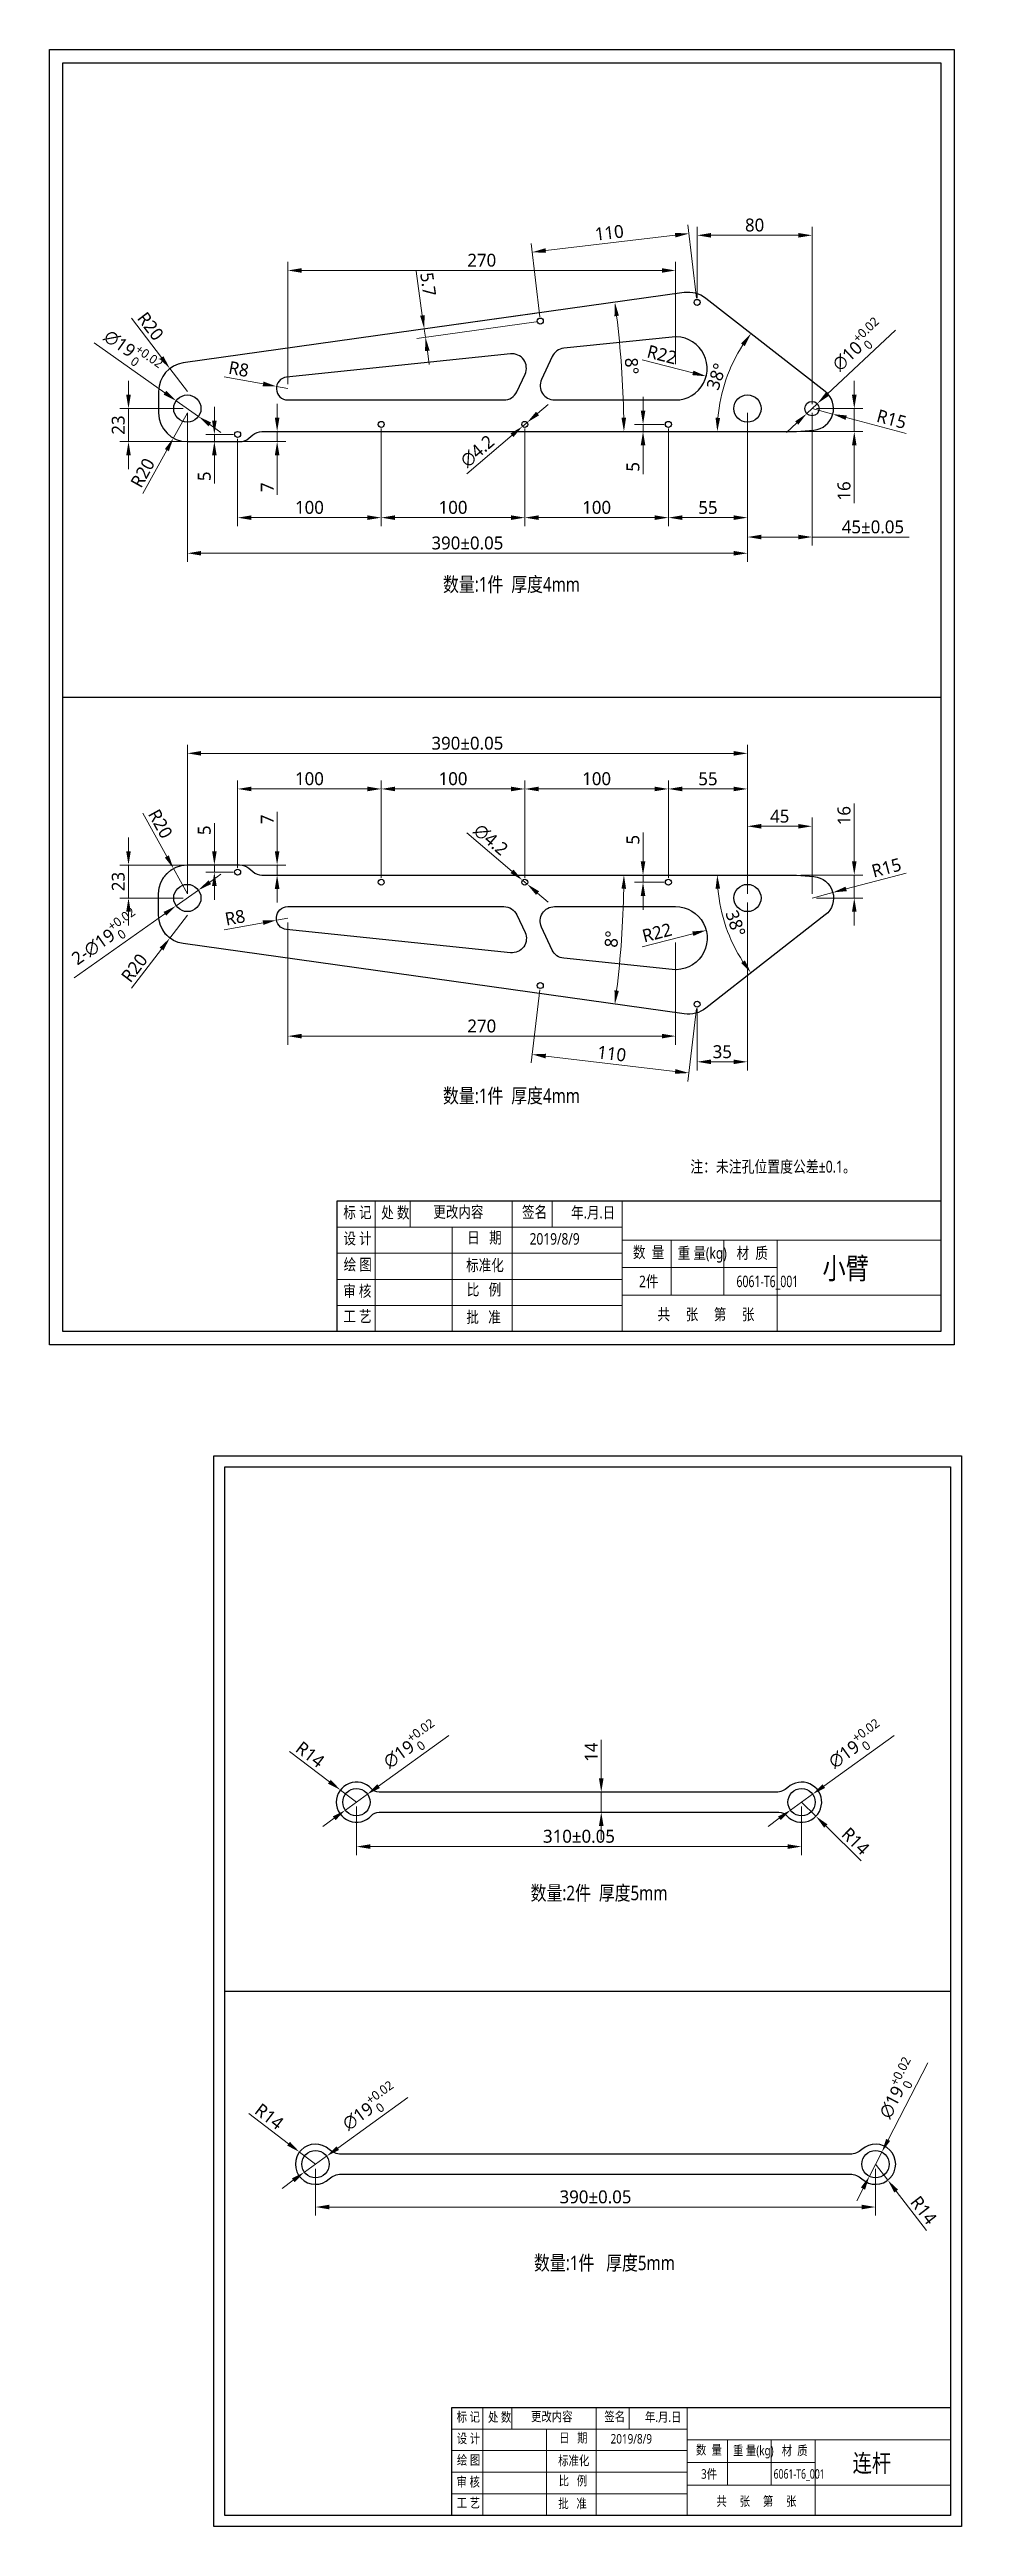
# Model space of a CAD drawing. Header units: millimetres. Extents: x -449 to 2916, y -1257 to 1632.
# Drawn here: x -449 to 186, y -583 to 1143 of the extents above; entities that cross this region are included whole.
import ezdxf

# ---------------------------------------------------------------- set-up
doc = ezdxf.new("R2010")
doc.units = ezdxf.units.MM
doc.header["$PDSIZE"] = -1
doc.layers.add('细线层', color=252, linetype='Continuous', lineweight=13)
doc.styles.add('wf', font='')
doc.styles.add('黑体', font='', dxfattribs={"width": 0.8})
doc.styles.get('wf').set_extended_font_data('Microsoft YaHei')
doc.styles.get('黑体').set_extended_font_data('Microsoft YaHei')
doc.dimstyles.new('wf5', dxfattribs={"dimscale": 3, "dimtxt": 3, "dimasz": 3.2, "dimexe": 2, "dimexo": 1, "dimgap": 0.8, "dimtad": 1, "dimdec": 1, "dimdsep": 46, "dimtxsty": 'wf', "dimcen": 0, "dimclrd": 6, "dimclre": 6, "dimadec": 0, "dimazin": 0, "dimtm": 1e-09, "dimtfac": 0.7, "dimtdec": 1, "dimtmove": 0, "dimatfit": 3, "dimfxl": 0, "dimtolj": 1, "dimlwd": 13, "dimlwe": 13, "dimarcsym": 0})

msp = doc.modelspace()

# ---------------------------------------------------------------- texts
at = {"attachment_point": 1, "style": '黑体'}
for s, insert, char_height, width in [('数量:1件  厚度4mm', (-174.881, 775.29), 10.125, 2422.13343), ('数量:1件  厚度4mm', (-174.881, 419.012), 10.125, 2422.13343), ('标 记', (-244.331, 336.735), 8.008, 212.96975), ('处 数', (-217.918, 336.548), 8.008, 212.96975), ('更改内容', (-181.649, 337.039), 8.008, 212.96975), ('{\\Q0;签名}', (-119.851, 336.981), 8.008, 212.96975), ('{\\Q0;年.月.日}', (-85.64, 336.59), 8.00803, 212.96975), ('设 计', (-244.205, 318.558), 8.008, 212.96975), ('日   期', (-157.991, 319.111), 8.008, 212.96975), (' 2019/8/9', (-116.751, 318.252), 8.008, 212.96975), ('绘 图', (-244.075, 300.376), 8.008, 212.96975), ('{\\Q0;标准化}', (-158.775, 299.887), 8.008, 212.96975), ('数  量', (-42.621, 308.942), 8.008, 212.96975), ('重 量(kg)', (-11.494, 308.393), 8.008, 212.96975), ('材  质', (29.504, 308.393), 8.008, 212.96975), ('审 核', (-244.411, 281.969), 8.008, 212.96975), ('比   例', (-158.311, 282.935), 8.008, 212.96975), ('工 艺', (-244.299, 264.313), 8.008, 212.96975), ('批   准', (-158.652, 263.753), 8.008, 212.96975), ('共     张     第     张', (-25.496, 265.694), 8.00803, 212.96975), ('数量:2件  厚度5mm', (-113.892, -136.365), 10.125, 2422.13343), ('数量:1件   厚度5mm', (-111.526, -394.07), 10.125, 2422.13343), ('标 记', (-165.392, -503.088), 6.6182, 176.00806), ('设 计', (-165.288, -518.111), 6.6182, 176.00806), ('处 数', (-143.564, -503.243), 6.6182, 176.00806), ('更改内容', (-113.589, -502.837), 6.6182, 176.00806), ('日   期', (-94.037, -517.654), 6.6182, 176.00806), ('{\\Q0;签名}', (-62.516, -502.885), 6.6182, 176.00806), ('{\\Q0;年.月.日}', (-34.243, -503.209), 6.61821, 176.00806), ('绘 图', (-165.181, -533.137), 6.6182, 176.00806), ('{\\Q0;标准化}', (-94.685, -533.541), 6.6182, 176.00806), (' 2019/8/9', (-59.955, -518.364), 6.6182, 176.00806), ('数  量', (1.31, -526.058), 6.6182, 176.00806), ('重 量(kg)', (27.035, -526.512), 6.6182, 176.00806), ('材  质', (60.917, -526.512), 6.6182, 176.00806), ('审 核', (-165.458, -548.35), 6.6182, 176.00806), ('比   例', (-94.301, -547.552), 6.6182, 176.00806), ('工 艺', (-165.366, -562.942), 6.6182, 176.00806), ('批   准', (-94.583, -563.404), 6.6182, 176.00806), ('共     张     第     张', (15.463, -561.8), 6.61821, 176.00806)]:
    msp.add_mtext(s, dxfattribs=dict(at, insert=insert, char_height=char_height, width=width))
at = {"linetype": 'ByBlock', "lineweight": 25, "attachment_point": 1, "style": '黑体'}
for s, insert, char_height, width in [('注：未注孔位置度公差%%P0.1。', (-2.699, 368.675), 8.19438, 134.39014), ('小臂', (89.29, 301.187), 14.8728, 79.92096), ('连杆', (110.327, -532.467), 12.2916, 66.05038)]:
    msp.add_mtext(s, dxfattribs=dict(at, insert=insert, char_height=char_height, width=width))
at = {"linetype": 'ByBlock', "attachment_point": 1, "style": '黑体'}
for s, insert, char_height, width in [('2件', (-38.378, 288.599), 8.008, 22.56594), ('3件', (4.817, -542.87), 6.6182, 18.64954)]:
    msp.add_mtext(s, dxfattribs=dict(at, insert=insert, char_height=char_height, width=width))
at = {"style": '黑体', "width": 0.7}
for p, height in [((29.46, 280.63), 8.008), ((55.32, -549.456), 6.618)]:
    msp.add_attdef('6061-T6_001', p, '', height=height, dxfattribs=at)

# ---------------------------------------------------------------- blocks, each defined once
blk = doc.blocks.new('*D526')
at = {"color": 6, "lineweight": 13}
for p, q in [((-235.2, -81.2), (-235.2, -115.1)), ((74.8, -81.2), (74.8, -115.1)), ((-225.6, -109.1), (65.2, -109.1))]:
    blk.add_line(p, q, dxfattribs=at)
at = {"color": 6}
for points in [[(-225.6, -107.5), (-225.6, -110.7), (-235.2, -109.1)], [(65.2, -110.7), (65.2, -107.5), (74.8, -109.1)]]:
    blk.add_solid(points, dxfattribs=at)
at = {"layer": 'Defpoints', "color": 0}
for p in [(-235.2, -78.2), (74.8, -78.2), (74.8, -109.1)]:
    blk.add_point(p, dxfattribs=at)
at = {"color": 0, "insert": (-80.2, -102), "char_height": 9, "attachment_point": 5, "style": 'wf'}
blk.add_mtext('\\A1;\\A1;310%%p0.05', dxfattribs=at)
blk = doc.blocks.new('*D527')
at = {"color": 6, "lineweight": 13}
for p, q in [((-263.7, -333.6), (-263.7, -366.2)), ((126.3, -333.6), (126.3, -366.2)), ((116.7, -360.2), (-254.1, -360.2))]:
    blk.add_line(p, q, dxfattribs=at)
at = {"color": 6}
for points in [[(-254.1, -358.6), (-254.1, -361.8), (-263.7, -360.2)], [(116.7, -361.8), (116.7, -358.6), (126.3, -360.2)]]:
    blk.add_solid(points, dxfattribs=at)
at = {"layer": 'Defpoints', "color": 0}
for p in [(-263.7, -330.6), (126.3, -330.6), (-263.7, -360.2)]:
    blk.add_point(p, dxfattribs=at)
at = {"color": 0, "insert": (-68.7, -353.2), "char_height": 9, "attachment_point": 5, "style": 'wf'}
blk.add_mtext('\\A1;\\A1;390%%p0.05', dxfattribs=at)
blk = doc.blocks.new('*D532')
at = {"color": 6, "lineweight": 13}
for p, q in [((139.2, -31.7), (90.3, -67)), ((67.1, -83.7), (82.5, -72.6)), ((59.3, -89.4), (51.5, -95))]:
    blk.add_line(p, q, dxfattribs=at)
at = {"color": 6}
for points in [[(89.4, -65.7), (91.2, -68.3), (82.5, -72.6)], [(60.3, -90.7), (58.4, -88.1), (67.1, -83.7)]]:
    blk.add_solid(points, dxfattribs=at)
at = {"layer": 'Defpoints', "color": 0}
for p in [(67.1, -83.7), (82.5, -72.6)]:
    blk.add_point(p, dxfattribs=at)
at = {"color": 0, "insert": (112.8, -38.4), "char_height": 9, "attachment_point": 5, "rotation": 35.8313, "style": 'wf'}
blk.add_mtext('\\A1;\\A1;∅19{\\H0.7x;\\S+0.02^  0;}', dxfattribs=at)
blk = doc.blocks.new('*D533')
at = {"color": 6, "lineweight": 13}
for p, q in [((74.8, -78.2), (84.8, -88)), ((116.4, -119.1), (91.6, -94.7))]:
    blk.add_line(p, q, dxfattribs=at)
at = {"color": 6}
blk.add_solid([(92.8, -93.6), (90.5, -95.9), (84.8, -88)], dxfattribs=at)
at = {"layer": 'Defpoints', "color": 0}
for p in [(74.8, -78.2), (84.8, -88)]:
    blk.add_point(p, dxfattribs=at)
at = {"color": 0, "insert": (112.4, -105.3), "char_height": 9, "attachment_point": 5, "rotation": 315.496, "style": 'wf'}
blk.add_mtext('\\A1;R14', dxfattribs=at)
blk = doc.blocks.new('*D534')
at = {"color": 6, "lineweight": 13}
for p, q in [((-170.8, -31.7), (-219.7, -67)), ((-242.9, -83.7), (-227.5, -72.6)), ((-250.7, -89.4), (-258.5, -95))]:
    blk.add_line(p, q, dxfattribs=at)
at = {"color": 6}
for points in [[(-220.6, -65.7), (-218.8, -68.3), (-227.5, -72.6)], [(-249.7, -90.7), (-251.6, -88.1), (-242.9, -83.7)]]:
    blk.add_solid(points, dxfattribs=at)
at = {"layer": 'Defpoints', "color": 0}
for p in [(-242.9, -83.7), (-227.5, -72.6)]:
    blk.add_point(p, dxfattribs=at)
at = {"color": 0, "insert": (-197.2, -38.4), "char_height": 9, "attachment_point": 5, "rotation": 35.8313, "style": 'wf'}
blk.add_mtext('\\A1;\\A1;∅19{\\H0.7x;\\S+0.02^  0;}', dxfattribs=at)
blk = doc.blocks.new('*D535')
at = {"color": 6, "lineweight": 13}
for p, q in [((-64.7, -61.6), (-64.7, -34.7)), ((-78.1, -71.2), (-58.7, -71.2)), ((-77.2, -85.2), (-58.7, -85.2)), ((-64.7, -85.2), (-64.7, -71.2)), ((-64.7, -94.8), (-64.7, -104.4))]:
    blk.add_line(p, q, dxfattribs=at)
at = {"color": 6}
for points in [[(-66.3, -61.6), (-63.1, -61.6), (-64.7, -71.2)], [(-63.1, -94.8), (-66.3, -94.8), (-64.7, -85.2)]]:
    blk.add_solid(points, dxfattribs=at)
at = {"layer": 'Defpoints', "color": 0}
for p in [(-81.1, -71.2), (-80.2, -85.2), (-64.7, -71.2)]:
    blk.add_point(p, dxfattribs=at)
at = {"color": 0, "insert": (-71.7, -43.3), "char_height": 9, "attachment_point": 5, "rotation": 90, "style": 'wf'}
blk.add_mtext('\\A1;14', dxfattribs=at)
blk = doc.blocks.new('*D536')
at = {"color": 6, "lineweight": 13}
for p, q in [((-281.7, -42.9), (-254, -63.9)), ((-235.2, -78.2), (-246.3, -69.7))]:
    blk.add_line(p, q, dxfattribs=at)
at = {"color": 6}
blk.add_solid([(-255, -65.2), (-253, -62.6), (-246.3, -69.7)], dxfattribs=at)
at = {"layer": 'Defpoints', "color": 0}
for p in [(-246.3, -69.7), (-235.2, -78.2)]:
    blk.add_point(p, dxfattribs=at)
at = {"color": 0, "insert": (-267.4, -44.9), "char_height": 9, "attachment_point": 5, "rotation": 322.8043, "style": 'wf'}
blk.add_mtext('\\A1;R14', dxfattribs=at)
blk = doc.blocks.new('*D537')
at = {"color": 6, "lineweight": 13}
for p, q in [((126.3, -330.4), (134.9, -341.5)), ((161.9, -376.6), (140.7, -349.1))]:
    blk.add_line(p, q, dxfattribs=at)
at = {"color": 6}
blk.add_solid([(142, -348.1), (139.4, -350.1), (134.9, -341.5)], dxfattribs=at)
at = {"layer": 'Defpoints', "color": 0}
for p in [(126.3, -330.4), (134.9, -341.5)]:
    blk.add_point(p, dxfattribs=at)
at = {"color": 0, "insert": (159.8, -362.4), "char_height": 9, "attachment_point": 5, "rotation": 307.5744, "style": 'wf'}
blk.add_mtext('\\A1;R14', dxfattribs=at)
blk = doc.blocks.new('*D538')
at = {"color": 6, "lineweight": 13}
for p, q in [((162.8, -259.8), (135.1, -313.4)), ((122, -338.8), (130.7, -321.9)), ((117.6, -347.3), (113.2, -355.9))]:
    blk.add_line(p, q, dxfattribs=at)
at = {"color": 6}
for points in [[(133.7, -312.7), (136.5, -314.1), (130.7, -321.9)], [(119, -348.1), (116.1, -346.6), (122, -338.8)]]:
    blk.add_solid(points, dxfattribs=at)
at = {"layer": 'Defpoints', "color": 0}
for p in [(130.7, -321.9), (122, -338.8)]:
    blk.add_point(p, dxfattribs=at)
at = {"color": 0, "insert": (142.2, -277.7), "char_height": 9, "attachment_point": 5, "rotation": 62.6744, "style": 'wf'}
blk.add_mtext('\\A1;\\A1;∅19{\\H0.7x;\\S+0.02^  0;}', dxfattribs=at)
blk = doc.blocks.new('*D539')
at = {"color": 6, "lineweight": 13}
for p, q in [((-199.3, -283.9), (-248.2, -319.2)), ((-271.4, -335.9), (-256, -324.8)), ((-279.2, -341.6), (-286.9, -347.2))]:
    blk.add_line(p, q, dxfattribs=at)
at = {"color": 6}
for points in [[(-249.1, -317.9), (-247.3, -320.5), (-256, -324.8)], [(-278.2, -342.9), (-280.1, -340.3), (-271.4, -335.9)]]:
    blk.add_solid(points, dxfattribs=at)
at = {"layer": 'Defpoints', "color": 0}
for p in [(-256, -324.8), (-271.4, -335.9)]:
    blk.add_point(p, dxfattribs=at)
at = {"color": 0, "insert": (-225.7, -290.6), "char_height": 9, "attachment_point": 5, "rotation": 35.8313, "style": 'wf'}
blk.add_mtext('\\A1;\\A1;∅19{\\H0.7x;\\S+0.02^  0;}', dxfattribs=at)
blk = doc.blocks.new('*D540')
at = {"color": 6, "lineweight": 13}
for p, q in [((-310.1, -295.1), (-282.5, -316.1)), ((-263.7, -330.4), (-274.8, -321.9))]:
    blk.add_line(p, q, dxfattribs=at)
at = {"color": 6}
blk.add_solid([(-283.4, -317.4), (-281.5, -314.8), (-274.8, -321.9)], dxfattribs=at)
at = {"layer": 'Defpoints', "color": 0}
for p in [(-274.8, -321.9), (-263.7, -330.4)]:
    blk.add_point(p, dxfattribs=at)
at = {"color": 0, "insert": (-295.9, -297.1), "char_height": 9, "attachment_point": 5, "rotation": 322.8043, "style": 'wf'}
blk.add_mtext('\\A1;R14', dxfattribs=at)
blk = doc.blocks.new('*D600')
at = {"color": 6, "lineweight": 13}
for p, q in [((-352.9, 889.7), (-352.9, 785.9)), ((37.1, 889.7), (37.1, 785.9)), ((-343.3, 791.9), (27.5, 791.9))]:
    blk.add_line(p, q, dxfattribs=at)
at = {"color": 6}
for points in [[(-343.3, 793.5), (-343.3, 790.3), (-352.9, 791.9)], [(27.5, 790.3), (27.5, 793.5), (37.1, 791.9)]]:
    blk.add_solid(points, dxfattribs=at)
at = {"layer": 'Defpoints', "color": 0}
for p in [(-352.9, 892.7), (37.1, 892.7), (37.1, 791.9)]:
    blk.add_point(p, dxfattribs=at)
at = {"color": 0, "insert": (-157.9, 799), "char_height": 9, "attachment_point": 5, "style": 'wf'}
blk.add_mtext('\\A1;\\A1;390%%p0.05', dxfattribs=at)
blk = doc.blocks.new('*D601')
at = {"color": 6, "lineweight": 13}
for p, q in [((37.1, 889.7), (37.1, 797.2)), ((82.1, 889.7), (82.1, 797.2)), ((46.7, 803.2), (72.5, 803.2)), ((82.1, 803.2), (149.7, 803.2))]:
    blk.add_line(p, q, dxfattribs=at)
at = {"color": 6}
for points in [[(46.7, 804.8), (46.7, 801.6), (37.1, 803.2)], [(72.5, 801.6), (72.5, 804.8), (82.1, 803.2)]]:
    blk.add_solid(points, dxfattribs=at)
at = {"layer": 'Defpoints', "color": 0}
for p in [(37.1, 892.7), (82.1, 892.7), (82.1, 803.2)]:
    blk.add_point(p, dxfattribs=at)
at = {"color": 0, "insert": (124.5, 810.2), "char_height": 9, "attachment_point": 5, "style": 'wf'}
blk.add_mtext('\\A1;\\A1;45%%p0.05', dxfattribs=at)
blk = doc.blocks.new('*D603')
at = {"color": 6, "lineweight": 13}
for p, q in [((111.5, 902.3), (111.5, 911.9)), ((85.1, 892.7), (117.5, 892.7)), ((111.5, 892.7), (111.5, 876.7)), ((74.3, 876.7), (117.5, 876.7)), ((111.5, 867.1), (111.5, 826.8))]:
    blk.add_line(p, q, dxfattribs=at)
at = {"color": 6}
for points in [[(109.9, 902.3), (113.1, 902.3), (111.5, 892.7)], [(113.1, 867.1), (109.9, 867.1), (111.5, 876.7)]]:
    blk.add_solid(points, dxfattribs=at)
at = {"layer": 'Defpoints', "color": 0}
for p in [(82.1, 892.7), (71.3, 876.7), (111.5, 876.7)]:
    blk.add_point(p, dxfattribs=at)
at = {"color": 0, "insert": (104.4, 835.3), "char_height": 9, "attachment_point": 5, "rotation": 90, "style": 'wf'}
blk.add_mtext('\\A1;16', dxfattribs=at)
blk = doc.blocks.new('*D605')
at = {"color": 6, "lineweight": 13}
for p, q in [((140.3, 947.4), (92.7, 902.7)), ((71.4, 882.7), (64.4, 876.1)), ((78.4, 889.2), (85.7, 896.1))]:
    blk.add_line(p, q, dxfattribs=at)
at = {"color": 6}
for points in [[(91.6, 903.8), (93.8, 901.5), (85.7, 896.1)], [(72.5, 881.5), (70.3, 883.8), (78.4, 889.2)]]:
    blk.add_solid(points, dxfattribs=at)
at = {"layer": 'Defpoints', "color": 0}
for p in [(78.4, 889.2), (85.7, 896.1)]:
    blk.add_point(p, dxfattribs=at)
at = {"color": 0, "insert": (113.1, 935.6), "char_height": 9, "attachment_point": 5, "rotation": 43.199, "style": 'wf'}
blk.add_mtext('\\A1;\\A1; ∅10{\\H0.7x;\\S+0.02^  0;}', dxfattribs=at)
blk = doc.blocks.new('*D606')
at = {"color": 6, "lineweight": 13}
for p, q in [((-35.6, 891.3), (-35.6, 900.9)), ((-20.9, 881.7), (-41.6, 881.7)), ((-35.6, 881.7), (-35.6, 876.7)), ((-20.9, 876.7), (-41.6, 876.7)), ((-35.6, 867.1), (-35.6, 847.1))]:
    blk.add_line(p, q, dxfattribs=at)
at = {"color": 6}
for points in [[(-37.2, 891.3), (-34, 891.3), (-35.6, 881.7)], [(-34, 867.1), (-37.2, 867.1), (-35.6, 876.7)]]:
    blk.add_solid(points, dxfattribs=at)
at = {"layer": 'Defpoints', "color": 0}
for p in [(-17.9, 881.7), (-35.6, 876.7), (-17.9, 876.7)]:
    blk.add_point(p, dxfattribs=at)
at = {"color": 0, "insert": (-42.6, 852.1), "char_height": 9, "attachment_point": 5, "rotation": 90, "style": 'wf'}
blk.add_mtext('\\A1;5', dxfattribs=at)
blk = doc.blocks.new('*D607')
at = {"color": 6, "lineweight": 13}
for p, q in [((37.1, 889.7), (37.1, 810.7)), ((-17.9, 878.7), (-17.9, 810.7)), ((27.5, 816.7), (-8.3, 816.7))]:
    blk.add_line(p, q, dxfattribs=at)
at = {"color": 6}
for points in [[(-8.3, 818.3), (-8.3, 815.1), (-17.9, 816.7)], [(27.5, 815.1), (27.5, 818.3), (37.1, 816.7)]]:
    blk.add_solid(points, dxfattribs=at)
at = {"layer": 'Defpoints', "color": 0}
for p in [(-17.9, 881.7), (37.1, 892.7), (-17.9, 816.7)]:
    blk.add_point(p, dxfattribs=at)
at = {"color": 0, "insert": (9.6, 823.7), "char_height": 9, "attachment_point": 5, "style": 'wf'}
blk.add_mtext('\\A1;55', dxfattribs=at)
blk = doc.blocks.new('*D608')
at = {"color": 6, "lineweight": 13}
for p, q in [((-117.9, 878.7), (-117.9, 810.7)), ((-17.9, 878.7), (-17.9, 810.7)), ((-27.5, 816.7), (-108.3, 816.7))]:
    blk.add_line(p, q, dxfattribs=at)
at = {"color": 6}
for points in [[(-108.3, 818.3), (-108.3, 815.1), (-117.9, 816.7)], [(-27.5, 815.1), (-27.5, 818.3), (-17.9, 816.7)]]:
    blk.add_solid(points, dxfattribs=at)
at = {"layer": 'Defpoints', "color": 0}
for p in [(-117.9, 881.7), (-17.9, 881.7), (-117.9, 816.7)]:
    blk.add_point(p, dxfattribs=at)
at = {"color": 0, "insert": (-67.9, 823.8), "char_height": 9, "attachment_point": 5, "style": 'wf'}
blk.add_mtext('\\A1;100', dxfattribs=at)
blk = doc.blocks.new('*D609')
at = {"color": 6, "lineweight": 13}
for p, q in [((-217.9, 878.7), (-217.9, 810.7)), ((-117.9, 878.7), (-117.9, 810.7)), ((-127.5, 816.7), (-208.3, 816.7))]:
    blk.add_line(p, q, dxfattribs=at)
at = {"color": 6}
for points in [[(-208.3, 818.3), (-208.3, 815.1), (-217.9, 816.7)], [(-127.5, 815.1), (-127.5, 818.3), (-117.9, 816.7)]]:
    blk.add_solid(points, dxfattribs=at)
at = {"layer": 'Defpoints', "color": 0}
for p in [(-217.9, 881.7), (-117.9, 881.7), (-217.9, 816.7)]:
    blk.add_point(p, dxfattribs=at)
at = {"color": 0, "insert": (-167.9, 823.8), "char_height": 9, "attachment_point": 5, "style": 'wf'}
blk.add_mtext('\\A1;100', dxfattribs=at)
blk = doc.blocks.new('*D610')
at = {"color": 6, "lineweight": 13}
for p, q in [((-317.9, 871.7), (-317.9, 810.7)), ((-217.9, 878.7), (-217.9, 810.7)), ((-227.5, 816.7), (-308.3, 816.7))]:
    blk.add_line(p, q, dxfattribs=at)
at = {"color": 6}
for points in [[(-308.3, 818.3), (-308.3, 815.1), (-317.9, 816.7)], [(-227.5, 815.1), (-227.5, 818.3), (-217.9, 816.7)]]:
    blk.add_solid(points, dxfattribs=at)
at = {"layer": 'Defpoints', "color": 0}
for p in [(-217.9, 881.7), (-317.9, 874.7), (-317.9, 816.7)]:
    blk.add_point(p, dxfattribs=at)
at = {"color": 0, "insert": (-267.9, 823.8), "char_height": 9, "attachment_point": 5, "style": 'wf'}
blk.add_mtext('\\A1;100', dxfattribs=at)
blk = doc.blocks.new('*D612')
at = {"color": 6, "lineweight": 13}
for p, q in [((-334.1, 884.3), (-334.1, 893.9)), ((-320.9, 874.7), (-340.1, 874.7)), ((-320.9, 869.7), (-340.1, 869.7)), ((-334.1, 874.7), (-334.1, 869.7)), ((-334.1, 860.1), (-334.1, 840.6))]:
    blk.add_line(p, q, dxfattribs=at)
at = {"color": 6}
for points in [[(-335.7, 884.3), (-332.5, 884.3), (-334.1, 874.7)], [(-332.5, 860.1), (-335.7, 860.1), (-334.1, 869.7)]]:
    blk.add_solid(points, dxfattribs=at)
at = {"layer": 'Defpoints', "color": 0}
for p in [(-334.1, 869.7), (-317.9, 874.7), (-317.9, 869.7)]:
    blk.add_point(p, dxfattribs=at)
at = {"color": 0, "insert": (-341.1, 845.5), "char_height": 9, "attachment_point": 5, "rotation": 90, "style": 'wf'}
blk.add_mtext('\\A1;5', dxfattribs=at)
blk = doc.blocks.new('*D613')
at = {"color": 6, "lineweight": 13}
for p, q in [((-393.9, 902.3), (-393.9, 911.9)), ((-355.9, 892.7), (-399.9, 892.7)), ((-393.9, 892.7), (-393.9, 869.7)), ((-343.1, 869.7), (-399.9, 869.7)), ((-393.9, 860.1), (-393.9, 850.5))]:
    blk.add_line(p, q, dxfattribs=at)
at = {"color": 6}
for points in [[(-395.5, 902.3), (-392.3, 902.3), (-393.9, 892.7)], [(-392.3, 860.1), (-395.5, 860.1), (-393.9, 869.7)]]:
    blk.add_solid(points, dxfattribs=at)
at = {"layer": 'Defpoints', "color": 0}
for p in [(-352.9, 892.7), (-393.9, 869.7), (-340.1, 869.7)]:
    blk.add_point(p, dxfattribs=at)
at = {"color": 0, "insert": (-401, 881.2), "char_height": 9, "attachment_point": 5, "rotation": 90, "style": 'wf'}
blk.add_mtext('\\A1;23', dxfattribs=at)
blk = doc.blocks.new('*D614')
at = {"color": 6, "lineweight": 13}
for p, q in [((-290.4, 886.3), (-290.4, 895.9)), ((-317.9, 869.7), (-284.4, 869.7)), ((-298, 876.7), (-284.4, 876.7)), ((-290.4, 869.7), (-290.4, 876.7)), ((-290.4, 860.1), (-290.4, 832.6))]:
    blk.add_line(p, q, dxfattribs=at)
at = {"color": 6}
for points in [[(-292, 886.3), (-288.8, 886.3), (-290.4, 876.7)], [(-288.8, 860.1), (-292, 860.1), (-290.4, 869.7)]]:
    blk.add_solid(points, dxfattribs=at)
at = {"layer": 'Defpoints', "color": 0}
for p in [(-320.9, 869.7), (-301, 876.7), (-290.4, 876.7)]:
    blk.add_point(p, dxfattribs=at)
at = {"color": 0, "insert": (-297.3, 837.9), "char_height": 9, "attachment_point": 5, "rotation": 90, "style": 'wf'}
blk.add_mtext('\\A1;7', dxfattribs=at)
blk = doc.blocks.new('*D615')
at = {"color": 6, "lineweight": 13}
blk.add_arc((-695.9, 876.7), 646.9, 0.8502, 7.1498, dxfattribs=at)
at = {"color": 6}
for points in [[(-52.4, 957.4), (-55.5, 957), (-55.2, 966.7)], [(-50.6, 886.3), (-47.4, 886.3), (-48.9, 876.7)]]:
    blk.add_solid(points, dxfattribs=at)
at = {"layer": 'Defpoints', "color": 0}
for p in [(-6.9, 973.5), (-355.7, 924.5), (-49.6, 906.8), (-301, 876.7), (71.3, 876.7)]:
    blk.add_point(p, dxfattribs=at)
at = {"color": 0, "insert": (-43.5, 922.3), "char_height": 9, "attachment_point": 5, "rotation": 274, "style": 'wf'}
blk.add_mtext('\\A1;8%%d', dxfattribs=at)
blk = doc.blocks.new('*D616')
at = {"color": 6, "lineweight": 13}
for p, q in [((-282.9, 909.7), (-282.9, 994.9)), ((-22.5, 988.9), (-273.3, 988.9)), ((-12.9, 923.7), (-12.9, 994.9))]:
    blk.add_line(p, q, dxfattribs=at)
at = {"color": 6}
for points in [[(-273.3, 990.5), (-273.3, 987.3), (-282.9, 988.9)], [(-22.5, 987.3), (-22.5, 990.5), (-12.9, 988.9)]]:
    blk.add_solid(points, dxfattribs=at)
at = {"layer": 'Defpoints', "color": 0}
for p in [(-282.9, 988.9), (-12.9, 920.7), (-282.9, 906.7)]:
    blk.add_point(p, dxfattribs=at)
at = {"color": 0, "insert": (-147.9, 996), "char_height": 9, "attachment_point": 5, "style": 'wf'}
blk.add_mtext('\\A1;270', dxfattribs=at)
blk = doc.blocks.new('*D617')
at = {"color": 6, "lineweight": 13}
for p, q in [((2.1, 969.7), (2.1, 1019.4)), ((82.1, 895.7), (82.1, 1019.4)), ((72.5, 1013.4), (11.7, 1013.4))]:
    blk.add_line(p, q, dxfattribs=at)
at = {"color": 6}
for points in [[(11.7, 1015), (11.7, 1011.8), (2.1, 1013.4)], [(72.5, 1011.8), (72.5, 1015), (82.1, 1013.4)]]:
    blk.add_solid(points, dxfattribs=at)
at = {"layer": 'Defpoints', "color": 0}
for p in [(2.1, 1013.4), (2.1, 966.7), (82.1, 892.7)]:
    blk.add_point(p, dxfattribs=at)
at = {"color": 0, "insert": (42.1, 1020.5), "char_height": 9, "attachment_point": 5, "style": 'wf'}
blk.add_mtext('\\A1;80', dxfattribs=at)
blk = doc.blocks.new('*D618')
at = {"color": 6, "lineweight": 13}
for p, q in [((1.7, 969.6), (-4.4, 1020.6)), ((-107.5, 956.6), (-113.6, 1007.6)), ((-13.2, 1013.5), (-103.3, 1002.8))]:
    blk.add_line(p, q, dxfattribs=at)
at = {"color": 6}
for points in [[(-103.5, 1004.4), (-103.2, 1001.2), (-112.9, 1001.6)], [(-13, 1011.9), (-13.4, 1015.1), (-3.6, 1014.6)]]:
    blk.add_solid(points, dxfattribs=at)
at = {"layer": 'Defpoints', "color": 0}
for p in [(-112.9, 1001.6), (2.1, 966.7), (-107.2, 953.7)]:
    blk.add_point(p, dxfattribs=at)
at = {"color": 0, "insert": (-59.1, 1015.2), "char_height": 9, "attachment_point": 5, "rotation": 6.7872, "style": 'wf'}
blk.add_mtext('\\A1;110', dxfattribs=at)
blk = doc.blocks.new('*D619')
at = {"color": 6, "lineweight": 13}
blk.add_arc((126.9, 876.7), 110.8, 146.9648, 175.0352, dxfattribs=at)
at = {"color": 6}
for points in [[(35.3, 936.2), (32.7, 938), (39.6, 944.9)], [(14.9, 886.3), (18.1, 886.2), (16.1, 876.7)]]:
    blk.add_solid(points, dxfattribs=at)
at = {"layer": 'Defpoints', "color": 0}
for p in [(8.2, 969.4), (26.7, 924.1), (91.3, 904.5), (-301, 876.7), (71.3, 876.7)]:
    blk.add_point(p, dxfattribs=at)
at = {"color": 0, "insert": (15.5, 915), "char_height": 9, "attachment_point": 5, "rotation": 71, "style": 'wf'}
blk.add_mtext('\\A1;38%%d', dxfattribs=at)
blk = doc.blocks.new('*D620')
at = {"color": 6, "lineweight": 13}
blk.add_line((-0.9, 917.6), (-36.1, 926.6), dxfattribs=at)
at = {"color": 6}
blk.add_solid([(-1.3, 916), (-0.5, 919.1), (8.4, 915.2)], dxfattribs=at)
at = {"layer": 'Defpoints', "color": 0}
for p in [(-12.9, 920.7), (8.4, 915.2)]:
    blk.add_point(p, dxfattribs=at)
at = {"color": 0, "insert": (-22.4, 930.3), "char_height": 9, "attachment_point": 5, "rotation": 345.579, "style": 'wf'}
blk.add_mtext('\\A1;R22', dxfattribs=at)
blk = doc.blocks.new('*D621')
at = {"color": 6, "lineweight": 13}
for p, q in [((-327.2, 914.9), (-300.2, 909.9)), ((-282.9, 906.7), (-290.8, 908.1))]:
    blk.add_line(p, q, dxfattribs=at)
at = {"color": 6}
blk.add_solid([(-300.5, 908.3), (-299.9, 911.5), (-290.8, 908.1)], dxfattribs=at)
at = {"layer": 'Defpoints', "color": 0}
for p in [(-290.8, 908.1), (-282.9, 906.7)]:
    blk.add_point(p, dxfattribs=at)
at = {"color": 0, "insert": (-317.1, 920.2), "char_height": 9, "attachment_point": 5, "rotation": 349.4545, "style": 'wf'}
blk.add_mtext('\\A1;R8', dxfattribs=at)
blk = doc.blocks.new('*D622')
at = {"color": 6, "lineweight": 13}
for p, q in [((-391.8, 955.6), (-370.9, 928.2)), ((-352.9, 904.7), (-365.1, 920.6))]:
    blk.add_line(p, q, dxfattribs=at)
at = {"color": 6}
blk.add_solid([(-372.2, 927.2), (-369.6, 929.2), (-365.1, 920.6)], dxfattribs=at)
at = {"layer": 'Defpoints', "color": 0}
for p in [(-365.1, 920.6), (-352.9, 904.7)]:
    blk.add_point(p, dxfattribs=at)
at = {"color": 0, "insert": (-378.6, 950), "char_height": 9, "attachment_point": 5, "rotation": 307.3334, "style": 'wf'}
blk.add_mtext('\\A1;R20', dxfattribs=at)
blk = doc.blocks.new('*D623')
at = {"color": 6, "lineweight": 13}
for p, q in [((-352.9, 889.7), (-362.6, 872.2)), ((-383.9, 833.6), (-367.2, 863.7))]:
    blk.add_line(p, q, dxfattribs=at)
at = {"color": 6}
blk.add_solid([(-365.8, 863), (-368.6, 864.5), (-362.6, 872.2)], dxfattribs=at)
at = {"layer": 'Defpoints', "color": 0}
for p in [(-352.9, 889.7), (-362.6, 872.2)]:
    blk.add_point(p, dxfattribs=at)
at = {"color": 0, "insert": (-384, 847.9), "char_height": 9, "attachment_point": 5, "rotation": 61.116, "style": 'wf'}
blk.add_mtext('\\A1;R20', dxfattribs=at)
blk = doc.blocks.new('*D624')
at = {"color": 6, "lineweight": 13}
for p, q in [((82.1, 892.7), (96.6, 888.8)), ((105.8, 886.4), (147.6, 875.3))]:
    blk.add_line(p, q, dxfattribs=at)
at = {"color": 6}
blk.add_solid([(106.3, 887.9), (105.4, 884.8), (96.6, 888.8)], dxfattribs=at)
at = {"layer": 'Defpoints', "color": 0}
for p in [(82.1, 892.7), (96.6, 888.8)]:
    blk.add_point(p, dxfattribs=at)
at = {"color": 0, "insert": (137.5, 885.3), "char_height": 9, "attachment_point": 5, "rotation": 345.1455, "style": 'wf'}
blk.add_mtext('\\A1;R15', dxfattribs=at)
blk = doc.blocks.new('*D625')
at = {"color": 6, "lineweight": 13}
for p, q in [((-116.3, 883), (-119.5, 880.3)), ((-109, 889.2), (-101.7, 895.5)), ((-158.4, 847.2), (-126.8, 874.1))]:
    blk.add_line(p, q, dxfattribs=at)
at = {"color": 6}
for points in [[(-125.8, 872.9), (-127.9, 875.3), (-119.5, 880.3)], [(-110.1, 890.5), (-108, 888), (-116.3, 883)]]:
    blk.add_solid(points, dxfattribs=at)
at = {"layer": 'Defpoints', "color": 0}
for p in [(-119.5, 880.3), (-116.3, 883)]:
    blk.add_point(p, dxfattribs=at)
at = {"color": 0, "insert": (-150.9, 863), "char_height": 9, "attachment_point": 5, "rotation": 40.4057, "style": 'wf'}
blk.add_mtext('\\A1;∅4.2', dxfattribs=at)
blk = doc.blocks.new('*D626')
at = {"color": 6, "lineweight": 13}
for p, q in [((-417.9, 938.5), (-368.5, 903.7)), ((-345.2, 887.2), (-360.7, 898.1)), ((-337.3, 881.7), (-329.5, 876.1))]:
    blk.add_line(p, q, dxfattribs=at)
at = {"color": 6}
for points in [[(-369.5, 902.4), (-367.6, 905), (-360.7, 898.1)], [(-336.4, 883), (-338.2, 880.3), (-345.2, 887.2)]]:
    blk.add_solid(points, dxfattribs=at)
at = {"layer": 'Defpoints', "color": 0}
for p in [(-360.7, 898.1), (-345.2, 887.2)]:
    blk.add_point(p, dxfattribs=at)
at = {"color": 0, "insert": (-391.3, 932.1), "char_height": 9, "attachment_point": 5, "rotation": 324.7991, "style": 'wf'}
blk.add_mtext('\\A1;\\A1;∅19{\\H0.7x;\\S+0.02^  0;}', dxfattribs=at)
blk = doc.blocks.new('*D627')
at = {"color": 6, "lineweight": 13}
for p, q in [((-352.9, 554.7), (-352.9, 658.5)), ((37.1, 554.7), (37.1, 658.5)), ((-343.3, 652.5), (27.5, 652.5))]:
    blk.add_line(p, q, dxfattribs=at)
at = {"color": 6}
for points in [[(-343.3, 654.1), (-343.3, 650.9), (-352.9, 652.5)], [(27.5, 650.9), (27.5, 654.1), (37.1, 652.5)]]:
    blk.add_solid(points, dxfattribs=at)
at = {"layer": 'Defpoints', "color": 0}
for p in [(37.1, 652.5), (-352.9, 551.7), (37.1, 551.7)]:
    blk.add_point(p, dxfattribs=at)
at = {"color": 0, "insert": (-157.9, 659.5), "char_height": 9, "attachment_point": 5, "style": 'wf'}
blk.add_mtext('\\A1;\\A1;390%%p0.05', dxfattribs=at)
blk = doc.blocks.new('*D629')
at = {"color": 6, "lineweight": 13}
for p, q in [((111.5, 577.3), (111.5, 617.6)), ((74.3, 567.7), (117.5, 567.7)), ((111.5, 551.7), (111.5, 567.7)), ((85.1, 551.7), (117.5, 551.7)), ((111.5, 542.1), (111.5, 532.5))]:
    blk.add_line(p, q, dxfattribs=at)
at = {"color": 6}
for points in [[(109.9, 577.3), (113.1, 577.3), (111.5, 567.7)], [(113.1, 542.1), (109.9, 542.1), (111.5, 551.7)]]:
    blk.add_solid(points, dxfattribs=at)
at = {"layer": 'Defpoints', "color": 0}
for p in [(71.3, 567.7), (111.5, 567.7), (82.1, 551.7)]:
    blk.add_point(p, dxfattribs=at)
at = {"color": 0, "insert": (104.4, 609.1), "char_height": 9, "attachment_point": 5, "rotation": 90, "style": 'wf'}
blk.add_mtext('\\A1;16', dxfattribs=at)
blk = doc.blocks.new('*D631')
at = {"color": 6, "lineweight": 13}
for p, q in [((-35.6, 577.3), (-35.6, 597.3)), ((-20.9, 567.7), (-41.6, 567.7)), ((-20.9, 562.7), (-41.6, 562.7)), ((-35.6, 562.7), (-35.6, 567.7)), ((-35.6, 553.1), (-35.6, 543.5))]:
    blk.add_line(p, q, dxfattribs=at)
at = {"color": 6}
for points in [[(-37.2, 577.3), (-34, 577.3), (-35.6, 567.7)], [(-34, 553.1), (-37.2, 553.1), (-35.6, 562.7)]]:
    blk.add_solid(points, dxfattribs=at)
at = {"layer": 'Defpoints', "color": 0}
for p in [(-35.6, 567.7), (-17.9, 567.7), (-17.9, 562.7)]:
    blk.add_point(p, dxfattribs=at)
at = {"color": 0, "insert": (-42.6, 592.3), "char_height": 9, "attachment_point": 5, "rotation": 90, "style": 'wf'}
blk.add_mtext('\\A1;5', dxfattribs=at)
blk = doc.blocks.new('*D632')
at = {"color": 6, "lineweight": 13}
for p, q in [((-17.9, 565.7), (-17.9, 633.7)), ((27.5, 627.7), (-8.3, 627.7)), ((37.1, 554.7), (37.1, 633.7))]:
    blk.add_line(p, q, dxfattribs=at)
at = {"color": 6}
for points in [[(-8.3, 629.3), (-8.3, 626.1), (-17.9, 627.7)], [(27.5, 626.1), (27.5, 629.3), (37.1, 627.7)]]:
    blk.add_solid(points, dxfattribs=at)
at = {"layer": 'Defpoints', "color": 0}
for p in [(-17.9, 627.7), (-17.9, 562.7), (37.1, 551.7)]:
    blk.add_point(p, dxfattribs=at)
at = {"color": 0, "insert": (9.6, 634.7), "char_height": 9, "attachment_point": 5, "style": 'wf'}
blk.add_mtext('\\A1;55', dxfattribs=at)
blk = doc.blocks.new('*D633')
at = {"color": 6, "lineweight": 13}
for p, q in [((-117.9, 565.7), (-117.9, 633.7)), ((-27.5, 627.7), (-108.3, 627.7)), ((-17.9, 565.7), (-17.9, 633.7))]:
    blk.add_line(p, q, dxfattribs=at)
at = {"color": 6}
for points in [[(-108.3, 629.3), (-108.3, 626.1), (-117.9, 627.7)], [(-27.5, 626.1), (-27.5, 629.3), (-17.9, 627.7)]]:
    blk.add_solid(points, dxfattribs=at)
at = {"layer": 'Defpoints', "color": 0}
for p in [(-117.9, 627.7), (-117.9, 562.7), (-17.9, 562.7)]:
    blk.add_point(p, dxfattribs=at)
at = {"color": 0, "insert": (-67.9, 634.8), "char_height": 9, "attachment_point": 5, "style": 'wf'}
blk.add_mtext('\\A1;100', dxfattribs=at)
blk = doc.blocks.new('*D634')
at = {"color": 6, "lineweight": 13}
for p, q in [((-217.9, 565.7), (-217.9, 633.7)), ((-127.5, 627.7), (-208.3, 627.7)), ((-117.9, 565.7), (-117.9, 633.7))]:
    blk.add_line(p, q, dxfattribs=at)
at = {"color": 6}
for points in [[(-208.3, 629.3), (-208.3, 626.1), (-217.9, 627.7)], [(-127.5, 626.1), (-127.5, 629.3), (-117.9, 627.7)]]:
    blk.add_solid(points, dxfattribs=at)
at = {"layer": 'Defpoints', "color": 0}
for p in [(-217.9, 627.7), (-217.9, 562.7), (-117.9, 562.7)]:
    blk.add_point(p, dxfattribs=at)
at = {"color": 0, "insert": (-167.9, 634.8), "char_height": 9, "attachment_point": 5, "style": 'wf'}
blk.add_mtext('\\A1;100', dxfattribs=at)
blk = doc.blocks.new('*D635')
at = {"color": 6, "lineweight": 13}
for p, q in [((-317.9, 572.7), (-317.9, 633.7)), ((-227.5, 627.7), (-308.3, 627.7)), ((-217.9, 565.7), (-217.9, 633.7))]:
    blk.add_line(p, q, dxfattribs=at)
at = {"color": 6}
for points in [[(-308.3, 629.3), (-308.3, 626.1), (-317.9, 627.7)], [(-227.5, 626.1), (-227.5, 629.3), (-217.9, 627.7)]]:
    blk.add_solid(points, dxfattribs=at)
at = {"layer": 'Defpoints', "color": 0}
for p in [(-317.9, 627.7), (-317.9, 569.7), (-217.9, 562.7)]:
    blk.add_point(p, dxfattribs=at)
at = {"color": 0, "insert": (-267.9, 634.8), "char_height": 9, "attachment_point": 5, "style": 'wf'}
blk.add_mtext('\\A1;100', dxfattribs=at)
blk = doc.blocks.new('*D636')
at = {"color": 6, "lineweight": 13}
for p, q in [((-334.1, 584.3), (-334.1, 603.9)), ((-320.9, 574.7), (-340.1, 574.7)), ((-320.9, 569.7), (-340.1, 569.7)), ((-334.1, 569.7), (-334.1, 574.7)), ((-334.1, 560.1), (-334.1, 550.5))]:
    blk.add_line(p, q, dxfattribs=at)
at = {"color": 6}
for points in [[(-335.7, 584.3), (-332.5, 584.3), (-334.1, 574.7)], [(-332.5, 560.1), (-335.7, 560.1), (-334.1, 569.7)]]:
    blk.add_solid(points, dxfattribs=at)
at = {"layer": 'Defpoints', "color": 0}
for p in [(-334.1, 574.7), (-317.9, 574.7), (-317.9, 569.7)]:
    blk.add_point(p, dxfattribs=at)
at = {"color": 0, "insert": (-341.1, 598.9), "char_height": 9, "attachment_point": 5, "rotation": 90, "style": 'wf'}
blk.add_mtext('\\A1;5', dxfattribs=at)
blk = doc.blocks.new('*D637')
at = {"color": 6, "lineweight": 13}
for p, q in [((-393.9, 584.3), (-393.9, 593.9)), ((-343.1, 574.7), (-399.9, 574.7)), ((-393.9, 551.7), (-393.9, 574.7)), ((-355.9, 551.7), (-399.9, 551.7)), ((-393.9, 542.1), (-393.9, 532.5))]:
    blk.add_line(p, q, dxfattribs=at)
at = {"color": 6}
for points in [[(-395.5, 584.3), (-392.3, 584.3), (-393.9, 574.7)], [(-392.3, 542.1), (-395.5, 542.1), (-393.9, 551.7)]]:
    blk.add_solid(points, dxfattribs=at)
at = {"layer": 'Defpoints', "color": 0}
for p in [(-393.9, 574.7), (-340.1, 574.7), (-352.9, 551.7)]:
    blk.add_point(p, dxfattribs=at)
at = {"color": 0, "insert": (-401, 563.2), "char_height": 9, "attachment_point": 5, "rotation": 90, "style": 'wf'}
blk.add_mtext('\\A1;23', dxfattribs=at)
blk = doc.blocks.new('*D638')
at = {"color": 6, "lineweight": 13}
for p, q in [((-290.4, 584.3), (-290.4, 611.8)), ((-317.9, 574.7), (-284.4, 574.7)), ((-290.4, 574.7), (-290.4, 567.7)), ((-298, 567.7), (-284.4, 567.7)), ((-290.4, 558.1), (-290.4, 548.5))]:
    blk.add_line(p, q, dxfattribs=at)
at = {"color": 6}
for points in [[(-292, 584.3), (-288.8, 584.3), (-290.4, 574.7)], [(-288.8, 558.1), (-292, 558.1), (-290.4, 567.7)]]:
    blk.add_solid(points, dxfattribs=at)
at = {"layer": 'Defpoints', "color": 0}
for p in [(-320.9, 574.7), (-301, 567.7), (-290.4, 567.7)]:
    blk.add_point(p, dxfattribs=at)
at = {"color": 0, "insert": (-297.3, 606.5), "char_height": 9, "attachment_point": 5, "rotation": 90, "style": 'wf'}
blk.add_mtext('\\A1;7', dxfattribs=at)
blk = doc.blocks.new('*D639')
at = {"color": 6, "lineweight": 13}
blk.add_arc((-695.9, 567.7), 646.9, 352.8502, 359.1498, dxfattribs=at)
at = {"color": 6}
for points in [[(-47.4, 558.1), (-50.6, 558.2), (-48.9, 567.7)], [(-55.5, 487.4), (-52.4, 487), (-55.2, 477.7)]]:
    blk.add_solid(points, dxfattribs=at)
at = {"layer": 'Defpoints', "color": 0}
for p in [(-301, 567.7), (71.3, 567.7), (-355.7, 519.9), (-51.7, 507.6), (-6.9, 470.9)]:
    blk.add_point(p, dxfattribs=at)
at = {"color": 0, "insert": (-57.5, 523.1), "char_height": 9, "attachment_point": 5, "rotation": 86, "style": 'wf'}
blk.add_mtext('\\A1;8%%d', dxfattribs=at)
blk = doc.blocks.new('*D640')
at = {"color": 6, "lineweight": 13}
for p, q in [((-282.9, 534.7), (-282.9, 449.5)), ((-12.9, 520.7), (-12.9, 449.5)), ((-22.5, 455.5), (-273.3, 455.5))]:
    blk.add_line(p, q, dxfattribs=at)
at = {"color": 6}
for points in [[(-273.3, 457.1), (-273.3, 453.9), (-282.9, 455.5)], [(-22.5, 453.9), (-22.5, 457.1), (-12.9, 455.5)]]:
    blk.add_solid(points, dxfattribs=at)
at = {"layer": 'Defpoints', "color": 0}
for p in [(-282.9, 537.7), (-12.9, 523.7), (-282.9, 455.5)]:
    blk.add_point(p, dxfattribs=at)
at = {"color": 0, "insert": (-147.9, 462.5), "char_height": 9, "attachment_point": 5, "style": 'wf'}
blk.add_mtext('\\A1;270', dxfattribs=at)
blk = doc.blocks.new('*D641')
at = {"color": 6, "lineweight": 13}
for p, q in [((37.1, 548.7), (37.1, 431.6)), ((2.1, 474.7), (2.1, 431.6)), ((27.5, 437.6), (11.7, 437.6))]:
    blk.add_line(p, q, dxfattribs=at)
at = {"color": 6}
for points in [[(11.7, 439.2), (11.7, 436), (2.1, 437.6)], [(27.5, 436), (27.5, 439.2), (37.1, 437.6)]]:
    blk.add_solid(points, dxfattribs=at)
at = {"layer": 'Defpoints', "color": 0}
for p in [(37.1, 551.7), (2.1, 477.7), (2.1, 437.6)]:
    blk.add_point(p, dxfattribs=at)
at = {"color": 0, "insert": (19.6, 444.6), "char_height": 9, "attachment_point": 5, "style": 'wf'}
blk.add_mtext('\\A1;35', dxfattribs=at)
blk = doc.blocks.new('*D642')
at = {"color": 6, "lineweight": 13}
for p, q in [((-107.5, 487.8), (-113.6, 436.8)), ((1.7, 474.8), (-4.4, 423.8)), ((-13.2, 430.9), (-103.3, 441.6))]:
    blk.add_line(p, q, dxfattribs=at)
at = {"color": 6}
for points in [[(-103.2, 443.2), (-103.5, 440), (-112.9, 442.8)], [(-13.4, 429.3), (-13, 432.5), (-3.6, 429.8)]]:
    blk.add_solid(points, dxfattribs=at)
at = {"layer": 'Defpoints', "color": 0}
for p in [(-107.2, 490.7), (2.1, 477.7), (-112.9, 442.8)]:
    blk.add_point(p, dxfattribs=at)
at = {"color": 0, "insert": (-57.4, 443.3), "char_height": 9, "attachment_point": 5, "rotation": 353.2128, "style": 'wf'}
blk.add_mtext('\\A1;110', dxfattribs=at)
blk = doc.blocks.new('*D643')
at = {"color": 6, "lineweight": 13}
blk.add_arc((126.9, 567.7), 110.8, 184.9648, 213.0352, dxfattribs=at)
at = {"color": 6}
for points in [[(18.1, 558.2), (14.9, 558.1), (16.1, 567.7)], [(32.7, 506.4), (35.3, 508.3), (39.6, 499.5)]]:
    blk.add_solid(points, dxfattribs=at)
at = {"layer": 'Defpoints', "color": 0}
for p in [(-301, 567.7), (71.3, 567.7), (18.8, 543.4), (91.3, 539.9), (8.2, 475)]:
    blk.add_point(p, dxfattribs=at)
at = {"color": 0, "insert": (28.8, 534), "char_height": 9, "attachment_point": 5, "rotation": 289, "style": 'wf'}
blk.add_mtext('\\A1;38%%d', dxfattribs=at)
blk = doc.blocks.new('*D644')
at = {"color": 6, "lineweight": 13}
blk.add_line((-0.9, 526.8), (-36.1, 517.8), dxfattribs=at)
at = {"color": 6}
blk.add_solid([(-0.5, 525.3), (-1.3, 528.4), (8.4, 529.2)], dxfattribs=at)
at = {"layer": 'Defpoints', "color": 0}
for p in [(-12.9, 523.7), (8.4, 529.2)]:
    blk.add_point(p, dxfattribs=at)
at = {"color": 0, "insert": (-25.9, 527.6), "char_height": 9, "attachment_point": 5, "rotation": 14.421, "style": 'wf'}
blk.add_mtext('\\A1;R22', dxfattribs=at)
blk = doc.blocks.new('*D645')
at = {"color": 6, "lineweight": 13}
for p, q in [((-282.9, 537.7), (-290.8, 536.3)), ((-327.2, 529.5), (-300.2, 534.5))]:
    blk.add_line(p, q, dxfattribs=at)
at = {"color": 6}
blk.add_solid([(-299.9, 533), (-300.5, 536.1), (-290.8, 536.3)], dxfattribs=at)
at = {"layer": 'Defpoints', "color": 0}
for p in [(-290.8, 536.3), (-282.9, 537.7)]:
    blk.add_point(p, dxfattribs=at)
at = {"color": 0, "insert": (-319.7, 538.1), "char_height": 9, "attachment_point": 5, "rotation": 10.5455, "style": 'wf'}
blk.add_mtext('\\A1;R8', dxfattribs=at)
blk = doc.blocks.new('*D646')
at = {"color": 6, "lineweight": 13}
for p, q in [((-352.9, 539.7), (-365.1, 523.8)), ((-391.8, 488.8), (-370.9, 516.2))]:
    blk.add_line(p, q, dxfattribs=at)
blk.add_arc((-352.9, 539.7), 20, 188.6024, 249.9204, dxfattribs=at)
at = {"color": 6}
blk.add_solid([(-369.6, 515.2), (-372.2, 517.2), (-365.1, 523.8)], dxfattribs=at)
at = {"layer": 'Defpoints', "color": 0}
for p in [(-352.9, 539.7), (-365.1, 523.8)]:
    blk.add_point(p, dxfattribs=at)
at = {"color": 0, "insert": (-389.8, 503), "char_height": 9, "attachment_point": 5, "rotation": 52.6666, "style": 'wf'}
blk.add_mtext('\\A1;R20', dxfattribs=at)
blk = doc.blocks.new('*D647')
at = {"color": 6, "lineweight": 13}
for p, q in [((-383.9, 610.8), (-367.2, 580.7)), ((-352.9, 554.7), (-362.6, 572.3))]:
    blk.add_line(p, q, dxfattribs=at)
blk.add_arc((-352.9, 554.7), 20, 101.6301, 171.3976, dxfattribs=at)
at = {"color": 6}
blk.add_solid([(-368.6, 579.9), (-365.8, 581.4), (-362.6, 572.3)], dxfattribs=at)
at = {"layer": 'Defpoints', "color": 0}
for p in [(-362.6, 572.3), (-352.9, 554.7)]:
    blk.add_point(p, dxfattribs=at)
at = {"color": 0, "insert": (-371.7, 603.4), "char_height": 9, "attachment_point": 5, "rotation": 298.884, "style": 'wf'}
blk.add_mtext('\\A1;R20', dxfattribs=at)
blk = doc.blocks.new('*D648')
at = {"color": 6, "lineweight": 13}
for p, q in [((82.1, 551.7), (96.6, 555.6)), ((105.8, 558.1), (147.6, 569.1))]:
    blk.add_line(p, q, dxfattribs=at)
at = {"color": 6}
blk.add_solid([(105.4, 559.6), (106.3, 556.5), (96.6, 555.6)], dxfattribs=at)
at = {"layer": 'Defpoints', "color": 0}
for p in [(96.6, 555.6), (82.1, 551.7)]:
    blk.add_point(p, dxfattribs=at)
at = {"color": 0, "insert": (133.9, 572.8), "char_height": 9, "attachment_point": 5, "rotation": 14.8545, "style": 'wf'}
blk.add_mtext('\\A1;R15', dxfattribs=at)
blk = doc.blocks.new('*D649')
at = {"color": 6, "lineweight": 13}
for p, q in [((-158.4, 597.2), (-126.8, 570.3)), ((-116.3, 561.4), (-119.5, 564.1)), ((-109, 555.2), (-101.7, 548.9))]:
    blk.add_line(p, q, dxfattribs=at)
at = {"color": 6}
for points in [[(-127.9, 569.1), (-125.8, 571.5), (-119.5, 564.1)], [(-108, 556.4), (-110.1, 553.9), (-116.3, 561.4)]]:
    blk.add_solid(points, dxfattribs=at)
at = {"layer": 'Defpoints', "color": 0}
for p in [(-119.5, 564.1), (-116.3, 561.4)]:
    blk.add_point(p, dxfattribs=at)
at = {"color": 0, "insert": (-141.6, 592.3), "char_height": 9, "attachment_point": 5, "rotation": 319.5943, "style": 'wf'}
blk.add_mtext('\\A1;∅4.2', dxfattribs=at)
blk = doc.blocks.new('*D650')
at = {"color": 6, "lineweight": 13}
for p, q in [((-345.2, 557.2), (-360.7, 546.3)), ((-337.3, 562.8), (-329.5, 568.3)), ((-431.8, 496.1), (-368.5, 540.7))]:
    blk.add_line(p, q, dxfattribs=at)
at = {"color": 6}
for points in [[(-338.2, 564.1), (-336.4, 561.4), (-345.2, 557.2)], [(-367.6, 539.4), (-369.5, 542), (-360.7, 546.3)]]:
    blk.add_solid(points, dxfattribs=at)
at = {"layer": 'Defpoints', "color": 0}
for p in [(-345.2, 557.2), (-360.7, 546.3)]:
    blk.add_point(p, dxfattribs=at)
at = {"color": 0, "insert": (-409.9, 523.9), "char_height": 9, "attachment_point": 5, "rotation": 35.2009, "style": 'wf'}
blk.add_mtext('\\A1;\\A1;{\\fLucida Sans Unicode|b0|i0|c134|p34;2-∅19}{\\H0.7x;\\S+0.02^  0;}', dxfattribs=at)
blk = doc.blocks.new('*D658')
at = {"color": 6, "lineweight": 13}
for p, q in [((-189.3, 957.6), (-193.6, 988.3)), ((-110.9, 958.9), (-193.9, 947.2)), ((-110.1, 953.2), (-193.1, 941.6)), ((-187.1, 942.4), (-187.9, 948.1)), ((-185.8, 932.9), (-184.5, 923.4))]:
    blk.add_line(p, q, dxfattribs=at)
at = {"color": 6}
for points in [[(-190.8, 957.3), (-187.7, 957.8), (-187.9, 948.1)], [(-184.2, 933.1), (-187.4, 932.7), (-187.1, 942.4)]]:
    blk.add_solid(points, dxfattribs=at)
at = {"layer": 'Defpoints', "color": 0}
for p in [(-108, 959.3), (-107.2, 953.7), (-187.9, 948.1)]:
    blk.add_point(p, dxfattribs=at)
at = {"color": 0, "insert": (-185.3, 979.3), "char_height": 9, "attachment_point": 5, "rotation": 278, "style": 'wf'}
blk.add_mtext('\\A1;5.7', dxfattribs=at)
blk = doc.blocks.new('*D659')
at = {"color": 6, "lineweight": 13}
for p, q in [((37.1, 554.7), (37.1, 607.7)), ((82.1, 554.7), (82.1, 607.7)), ((46.7, 601.7), (72.5, 601.7))]:
    blk.add_line(p, q, dxfattribs=at)
at = {"color": 6}
for points in [[(46.7, 603.3), (46.7, 600.1), (37.1, 601.7)], [(72.5, 600.1), (72.5, 603.3), (82.1, 601.7)]]:
    blk.add_solid(points, dxfattribs=at)
at = {"layer": 'Defpoints', "color": 0}
for p in [(82.1, 601.7), (37.1, 551.7), (82.1, 551.7)]:
    blk.add_point(p, dxfattribs=at)
at = {"color": 0, "insert": (59.6, 608.7), "char_height": 9, "attachment_point": 5, "style": 'wf'}
blk.add_mtext('\\A1;45', dxfattribs=at)

# ---------------------------------------------------------------- dimensions: what is measured, and where the dimension line sits
for p1, p2, distance, picture, middle in [((2.067, 966.664), (-107.163, 953.664), -48.315, '*D618', (-59.094, 1015.165)), ((2.067, 477.745), (-107.163, 490.745), 48.315, '*D642', (-57.422, 443.294))]:
    dim = msp.add_aligned_dim(p1=p1, p2=p2, distance=distance, dimstyle='wf5')
    dim.commit()
    dim.dimension.update_dxf_attribs({"geometry": picture, "text_midpoint": middle})
for base, p1, p2, picture, middle in [((2.067, 1013.434), (82.067, 892.664), (2.067, 966.664), '*D617', (42.067, 1020.485)), ((-282.933, 988.93), (-12.933, 920.664), (-282.933, 906.664), '*D616', (-147.933, 995.981)), ((-317.933, 816.725), (-217.933, 881.664), (-317.933, 874.664), '*D610', (-267.933, 823.799)), ((-217.933, 816.725), (-117.933, 881.664), (-217.933, 881.664), '*D609', (-167.933, 823.799)), ((-117.933, 816.725), (-17.933, 881.664), (-117.933, 881.664), '*D608', (-67.933, 823.799)), ((-17.933, 816.725), (37.067, 892.664), (-17.933, 881.664), '*D607', (9.567, 823.703)), ((-317.933, 627.685), (-217.933, 562.745), (-317.933, 569.745), '*D635', (-267.933, 634.759)), ((-217.933, 627.685), (-117.933, 562.745), (-217.933, 562.745), '*D634', (-167.933, 634.759)), ((-117.933, 627.685), (-17.933, 562.745), (-117.933, 562.745), '*D633', (-67.933, 634.759)), ((-17.933, 627.685), (37.067, 551.745), (-17.933, 562.745), '*D632', (9.567, 634.663)), ((-282.933, 455.48), (-12.933, 523.745), (-282.933, 537.745), '*D640', (-147.933, 462.531)), ((2.067, 437.568), (37.067, 551.745), (2.067, 477.745), '*D641', (19.567, 444.622))]:
    dim = msp.add_linear_dim(base=base, p1=p1, p2=p2, dimstyle='wf5')
    dim.commit()
    dim.dimension.update_dxf_attribs({"geometry": picture, "text_midpoint": middle})
dim = msp.add_linear_dim(base=(-187.924, 948.051), p1=(-107.163, 953.664), p2=(-107.953, 959.29), angle=98, dimstyle='wf5', override={"dimtxsty": 'wf'})
dim.commit()
dim.dimension.update_dxf_attribs({"geometry": '*D658', "text_midpoint": (-192.183, 978.354), "dimtype": 161})
for base, line1, line2, picture, middle in [((-49.62, 906.764), ((-300.952, 876.664), (71.291, 876.664)), ((-6.937, 973.487), (-355.717, 924.47)), '*D615', (-43.465, 922.285)), ((26.744, 924.084), ((-300.952, 876.664), (71.291, 876.664)), ((91.301, 904.484), (8.159, 969.442)), '*D619', (15.457, 915.04)), ((-51.721, 507.611), ((-300.952, 567.745), (71.291, 567.745)), ((-6.937, 470.922), (-355.717, 519.94)), '*D639', (-57.527, 523.108)), ((18.783, 543.444), ((-300.952, 567.745), (71.291, 567.745)), ((91.301, 539.925), (8.159, 474.967)), '*D643', (28.791, 533.96))]:
    dim = msp.add_angular_dim_2l(base=base, line1=line1, line2=line2, dimstyle='wf5')
    dim.commit()
    dim.dimension.update_dxf_attribs({"geometry": picture, "text_midpoint": middle})
for p1, p2, text, picture, middle in [((78.422, 889.242), (85.711, 896.087), '\\A1; <>{\\H0.7x;\\S+0.02^  0;}', '*D605', (113.126, 935.65)), ((-345.171, 887.188), (-360.696, 898.14), '\\A1;<>{\\H0.7x;\\S+0.02^  0;}', '*D626', (-391.314, 932.068)), ((-345.171, 557.222), (-360.696, 546.269), '\\A1;{\\fLucida Sans Unicode|b0|i0|c134|p34;2-<>}{\\H0.7x;\\S+0.02^  0;}', '*D650', (-409.876, 523.904)), ((-242.889, -83.736), (-227.485, -72.613), '\\A1;<>{\\H0.7x;\\S+0.02^  0;}', '*D534', (-197.243, -38.351)), ((67.111, -83.736), (82.515, -72.613), '\\A1;<>{\\H0.7x;\\S+0.02^  0;}', '*D532', (112.757, -38.351)), ((121.965, -338.817), (130.687, -321.937), '\\A1;<>{\\H0.7x;\\S+0.02^  0;}', '*D538', (142.2, -277.71)), ((-271.376, -335.938), (-255.972, -324.816), '\\A1;<>{\\H0.7x;\\S+0.02^  0;}', '*D539', (-225.729, -290.553))]:
    dim = msp.add_diameter_dim_2p(p1=p1, p2=p2, text=text, dimstyle='wf5', override={"dimtxsty": 'wf'})
    dim.commit()
    dim.dimension.update_dxf_attribs({"geometry": picture, "text_midpoint": middle})
for center, mpoint, picture, middle in [((-352.933, 904.664), (-365.063, 920.567), '*D622', (-378.635, 949.989)), ((-282.933, 906.664), (-290.798, 908.128), '*D621', (-317.141, 920.202)), ((-352.933, 889.664), (-362.594, 872.152), '*D623', (-384.044, 847.867)), ((-352.933, 554.745), (-362.594, 572.257), '*D647', (-371.697, 603.355)), ((-352.933, 539.745), (-365.063, 523.843), '*D646', (-389.848, 502.973)), ((-282.933, 537.745), (-290.798, 536.281), '*D645', (-319.721, 538.066)), ((-235.187, -78.174), (-246.339, -69.711), '*D536', (-267.414, -44.931)), ((74.813, -78.174), (84.797, -87.988), '*D533', (112.36, -105.264)), ((-263.674, -330.377), (-274.826, -321.913), '*D540', (-295.901, -297.133)), ((126.326, -330.377), (134.863, -341.473), '*D537', (159.782, -362.383))]:
    dim = msp.add_radius_dim(center=center, mpoint=mpoint, dimstyle='wf5')
    dim.commit()
    dim.dimension.update_dxf_attribs({"geometry": picture, "text_midpoint": middle})
for center, mpoint, picture, middle in [((-12.933, 920.664), (8.373, 915.185), '*D620', (-24.168, 923.553)), ((82.067, 892.664), (96.565, 888.819), '*D624', (135.729, 878.431)), ((82.067, 551.745), (96.565, 555.591), '*D648', (135.729, 565.978)), ((-12.933, 523.745), (8.373, 529.224), '*D644', (-24.168, 520.856))]:
    dim = msp.add_radius_dim(center=center, mpoint=mpoint, dimstyle='wf5')
    dim.commit()
    dim.dimension.update_dxf_attribs({"geometry": picture, "text_midpoint": middle, "dimtype": 164})
for base, p1, p2, angle, picture, middle in [((-393.943, 869.664), (-352.933, 892.664), (-340.143, 869.664), 90, '*D613', (-400.994, 881.164)), ((-334.143, 869.664), (-317.933, 874.664), (-317.933, 869.664), 90, '*D612', (-341.121, 845.508)), ((-393.943, 574.745), (-352.933, 551.745), (-340.143, 574.745), 270, '*D637', (-400.994, 563.245)), ((-334.143, 574.745), (-317.933, 569.745), (-317.933, 574.745), 270, '*D636', (-341.121, 598.902)), ((-64.72, -71.174), (-80.187, -85.174), (-81.124, -71.174), 90, '*D535', (-71.719, -43.326))]:
    dim = msp.add_linear_dim(base=base, p1=p1, p2=p2, angle=angle, dimstyle='wf5')
    dim.commit()
    dim.dimension.update_dxf_attribs({"geometry": picture, "text_midpoint": middle})
for base, p1, p2, angle, picture, middle in [((-35.644, 876.664), (-17.933, 881.664), (-17.933, 876.664), 90, '*D606', (-35.644, 852.064)), ((111.508, 876.664), (82.067, 892.664), (71.291, 876.664), 90, '*D603', (111.508, 835.33)), ((-290.449, 876.664), (-320.933, 869.664), (-300.952, 876.664), 90, '*D614', (-290.449, 837.877)), ((-290.449, 567.745), (-320.933, 574.745), (-300.952, 567.745), 270, '*D638', (-290.449, 606.532)), ((111.508, 567.745), (82.067, 551.745), (71.291, 567.745), 270, '*D629', (111.508, 609.079)), ((-35.644, 567.745), (-17.933, 562.745), (-17.933, 567.745), 270, '*D631', (-35.644, 592.345))]:
    dim = msp.add_linear_dim(base=base, p1=p1, p2=p2, angle=angle, dimstyle='wf5')
    dim.commit()
    dim.dimension.update_dxf_attribs({"geometry": picture, "text_midpoint": middle, "dimtype": 160})
for base, p1, p2, picture, middle in [((37.067, 791.93), (-352.933, 892.664), (37.067, 892.664), '*D600', (-157.933, 798.984)), ((37.067, 652.479), (-352.933, 551.745), (37.067, 551.745), '*D627', (-157.933, 659.533)), ((74.813, -109.104), (-235.187, -78.174), (74.813, -78.174), '*D526', (-80.187, -102.027)), ((-263.674, -360.245), (126.326, -330.645), (-263.674, -330.645), '*D527', (-68.674, -353.191))]:
    dim = msp.add_linear_dim(base=base, p1=p1, p2=p2, text='\\A1;<>%%p0.05', dimstyle='wf5', override={"dimtxsty": 'wf'})
    dim.commit()
    dim.dimension.update_dxf_attribs({"geometry": picture, "text_midpoint": middle})
for p1, p2, picture, middle in [((-116.334, 883.025), (-119.533, 880.303), '*D625', (-150.88, 862.979)), ((-116.334, 561.384), (-119.533, 564.107), '*D649', (-141.64, 592.286))]:
    dim = msp.add_diameter_dim_2p(p1=p1, p2=p2, dimstyle='wf5')
    dim.commit()
    dim.dimension.update_dxf_attribs({"geometry": picture, "text_midpoint": middle})
dim = msp.add_linear_dim(base=(82.067, 803.177), p1=(37.067, 892.664), p2=(82.067, 892.664), text='\\A1;<>%%p0.05', dimstyle='wf5', override={"dimtxsty": 'wf'})
dim.commit()
dim.dimension.update_dxf_attribs({"geometry": '*D601', "text_midpoint": (124.474, 803.177), "dimtype": 160})
dim = msp.add_linear_dim(base=(82.067, 601.708), p1=(37.067, 551.745), p2=(82.067, 551.745), dimstyle='wf5', override={"dimtxsty": 'wf'})
dim.commit()
dim.dimension.update_dxf_attribs({"geometry": '*D659', "text_midpoint": (59.567, 608.687)})

# ---------------------------------------------------------------- linework, layer by layer
for p, q in [((-439.597, 691.583), (171.736, 691.583)), ((-326.77, -209.826), (178.464, -209.826))]:
    msp.add_line(p, q)
at = {"color": 0, "linetype": 'ByBlock', "lineweight": 20}
for p, q in [((-222.156, 340.722), (-222.156, 249.62)), ((-197.749, 340.722), (-197.749, 322.502)), ((-126.744, 340.722), (-126.744, 326.013)), ((-98.851, 322.502), (-98.851, 340.722)), ((-50.038, 249.62), (-50.038, 340.722)), ((-168.584, 322.502), (-168.584, 249.62)), ((-126.744, 249.62), (-126.744, 326.013)), ((171.736, 313.392), (-50.038, 313.392)), ((-16.009, 313.392), (-16.009, 275.129)), ((20.735, 313.392), (20.735, 275.129)), ((57.734, 249.62), (57.734, 313.392)), ((57.734, 294.26), (-50.038, 294.26)), ((171.736, 275.129), (-50.038, 275.129)), ((-147.066, -499.794), (-147.066, -575.084)), ((-126.895, -499.794), (-126.895, -514.852)), ((-68.213, -499.794), (-68.213, -511.95)), ((-45.161, -514.852), (-45.161, -499.794)), ((-4.82, -575.084), (-4.82, -499.794)), ((-102.792, -514.852), (-102.792, -575.084)), ((-68.213, -575.084), (-68.213, -511.95)), ((178.464, -522.381), (-4.82, -522.381)), ((23.304, -522.381), (23.304, -554.003)), ((53.67, -522.381), (53.67, -554.003)), ((84.248, -575.084), (84.248, -522.381)), ((84.248, -538.192), (-4.82, -538.192)), ((178.464, -554.003), (-4.82, -554.003))]:
    msp.add_line(p, q, dxfattribs=at)
at = {"color": 0, "linetype": 'ByBlock', "lineweight": 25}
for points in [[(181.004, 240.352), (-448.866, 240.352), (-448.866, 1142.814), (181.004, 1142.814)], [(171.736, 249.62), (-439.597, 249.62), (-439.597, 1133.545), (171.736, 1133.545)], [(186.124, -582.744), (-334.43, -582.744), (-334.43, 163.092), (186.124, 163.092)], [(178.464, -575.084), (-326.77, -575.084), (-326.77, 155.432), (178.464, 155.432)]]:
    msp.add_lwpolyline(points, close=True, dxfattribs=at)
for points in [[(-355.717, 924.47, 0.37388468), (-372.933, 904.664), (-372.933, 889.664, 0.41421356), (-352.933, 869.664), (-316.573, 869.664, 0.17632698), (-310.145, 872.004), (-307.379, 874.325, -0.17632698), (-300.952, 876.664), (71.291, 876.664), (83.374, 877.721, 0.68087576), (91.301, 904.484), (8.159, 969.442, 0.2034523), (-6.937, 973.487)], [(-15.209, 942.546), (-90.774, 934.689, 0.26357448), (-98.802, 928.969), (-106.3, 912.89, 0.54861879), (-97.237, 898.664), (-12.933, 898.664, 1.05319526)], [(-127.881, 930.83), (-283.761, 914.621, 0.94949155), (-282.933, 898.664), (-132.545, 898.664, 0.29147342), (-123.482, 904.438), (-117.784, 916.658, 0.58281133)], [(-355.717, 519.94, -0.37388468), (-372.933, 539.745), (-372.933, 554.745, -0.41421356), (-352.933, 574.745), (-316.573, 574.745, -0.17632698), (-310.145, 572.406), (-307.379, 570.085, 0.17632698), (-300.952, 567.745), (71.291, 567.745), (83.374, 566.688, -0.68087576), (91.301, 539.925), (8.159, 474.967, -0.2034523), (-6.937, 470.922)], [(-127.881, 513.579), (-283.761, 529.788, -0.94949155), (-282.933, 545.745), (-132.545, 545.745, -0.29147342), (-123.482, 539.971), (-117.784, 527.752, -0.58281133)], [(-15.209, 501.863), (-90.774, 509.721, -0.26357448), (-98.802, 515.441), (-106.3, 531.519, -0.54861879), (-97.237, 545.745), (-12.933, 545.745, -1.05319526)], [(-219.313, -71.174, -0.21069196), (-224.85, -68.733, 2.57755227), (-224.85, -87.616, -0.21069196), (-219.313, -85.174), (58.938, -85.174, -0.21069196), (64.476, -87.616, 2.43341348), (65.256, -67.944, -0.19007781), (57.064, -71.174)], [(116.769, -340.608, 2.30253891), (116.769, -320.146, -0.19007781), (108.578, -323.377), (-245.926, -323.377, -0.19007781), (-254.117, -320.146, 2.30253891), (-254.117, -340.608, -0.19007781), (-245.926, -337.377), (108.578, -337.377, -0.19007781)]]:
    msp.add_lwpolyline(points, format="xyb", close=True)
for centre, radius in [((2.067, 966.664), 2.1), ((-107.163, 953.664), 2.1), ((-352.933, 892.664), 9.5), ((37.067, 892.664), 9.5), ((82.067, 892.664), 5), ((-217.933, 881.664), 2.1), ((-117.933, 881.664), 2.1), ((-17.933, 881.664), 2.1), ((-317.933, 874.664), 2.1), ((-317.933, 569.745), 2.1), ((-352.933, 551.745), 9.5), ((-217.933, 562.745), 2.1), ((-117.933, 562.745), 2.1), ((-17.933, 562.745), 2.1), ((37.067, 551.745), 9.5), ((-107.163, 490.745), 2.1), ((2.067, 477.745), 2.1), ((-235.187, -78.174), 9.5), ((74.813, -78.174), 9.5), ((-263.674, -330.377), 9.5), ((126.326, -330.377), 9.5)]:
    msp.add_circle(centre, radius)
at = {"layer": '细线层', "color": 0, "linetype": 'ByBlock', "lineweight": 20, "ltscale": 0.5}
for p, q in [((-248.477, 322.502), (-50.038, 322.502)), ((-248.477, 304.281), (-50.038, 304.281)), ((-248.477, 286.061), (-50.038, 286.061)), ((-248.477, 267.841), (-50.038, 267.841)), ((-168.819, -514.852), (-4.82, -514.852)), ((-168.819, -529.91), (-4.82, -529.91)), ((-168.819, -544.968), (-4.82, -544.968)), ((-168.819, -560.026), (-4.82, -560.026))]:
    msp.add_line(p, q, dxfattribs=at)
at = {"layer": '细线层', "color": 0, "linetype": 'ByBlock', "lineweight": 25, "ltscale": 0.5}
for points in [[(-248.477, 340.722), (171.736, 340.722), (171.736, 249.62), (-248.477, 249.62)], [(-168.819, -499.794), (178.464, -499.794), (178.464, -575.084), (-168.819, -575.084)]]:
    msp.add_lwpolyline(points, close=True, dxfattribs=at)

msp.set_redraw_order([(e.dxf.handle, doc.entitydb.next_handle()) for e in msp.query("TEXT MTEXT ATTDEF DIMENSION ARC_DIMENSION")])  # texts and dimensions are drawn at this point

doc.saveas('drawing.dxf')
